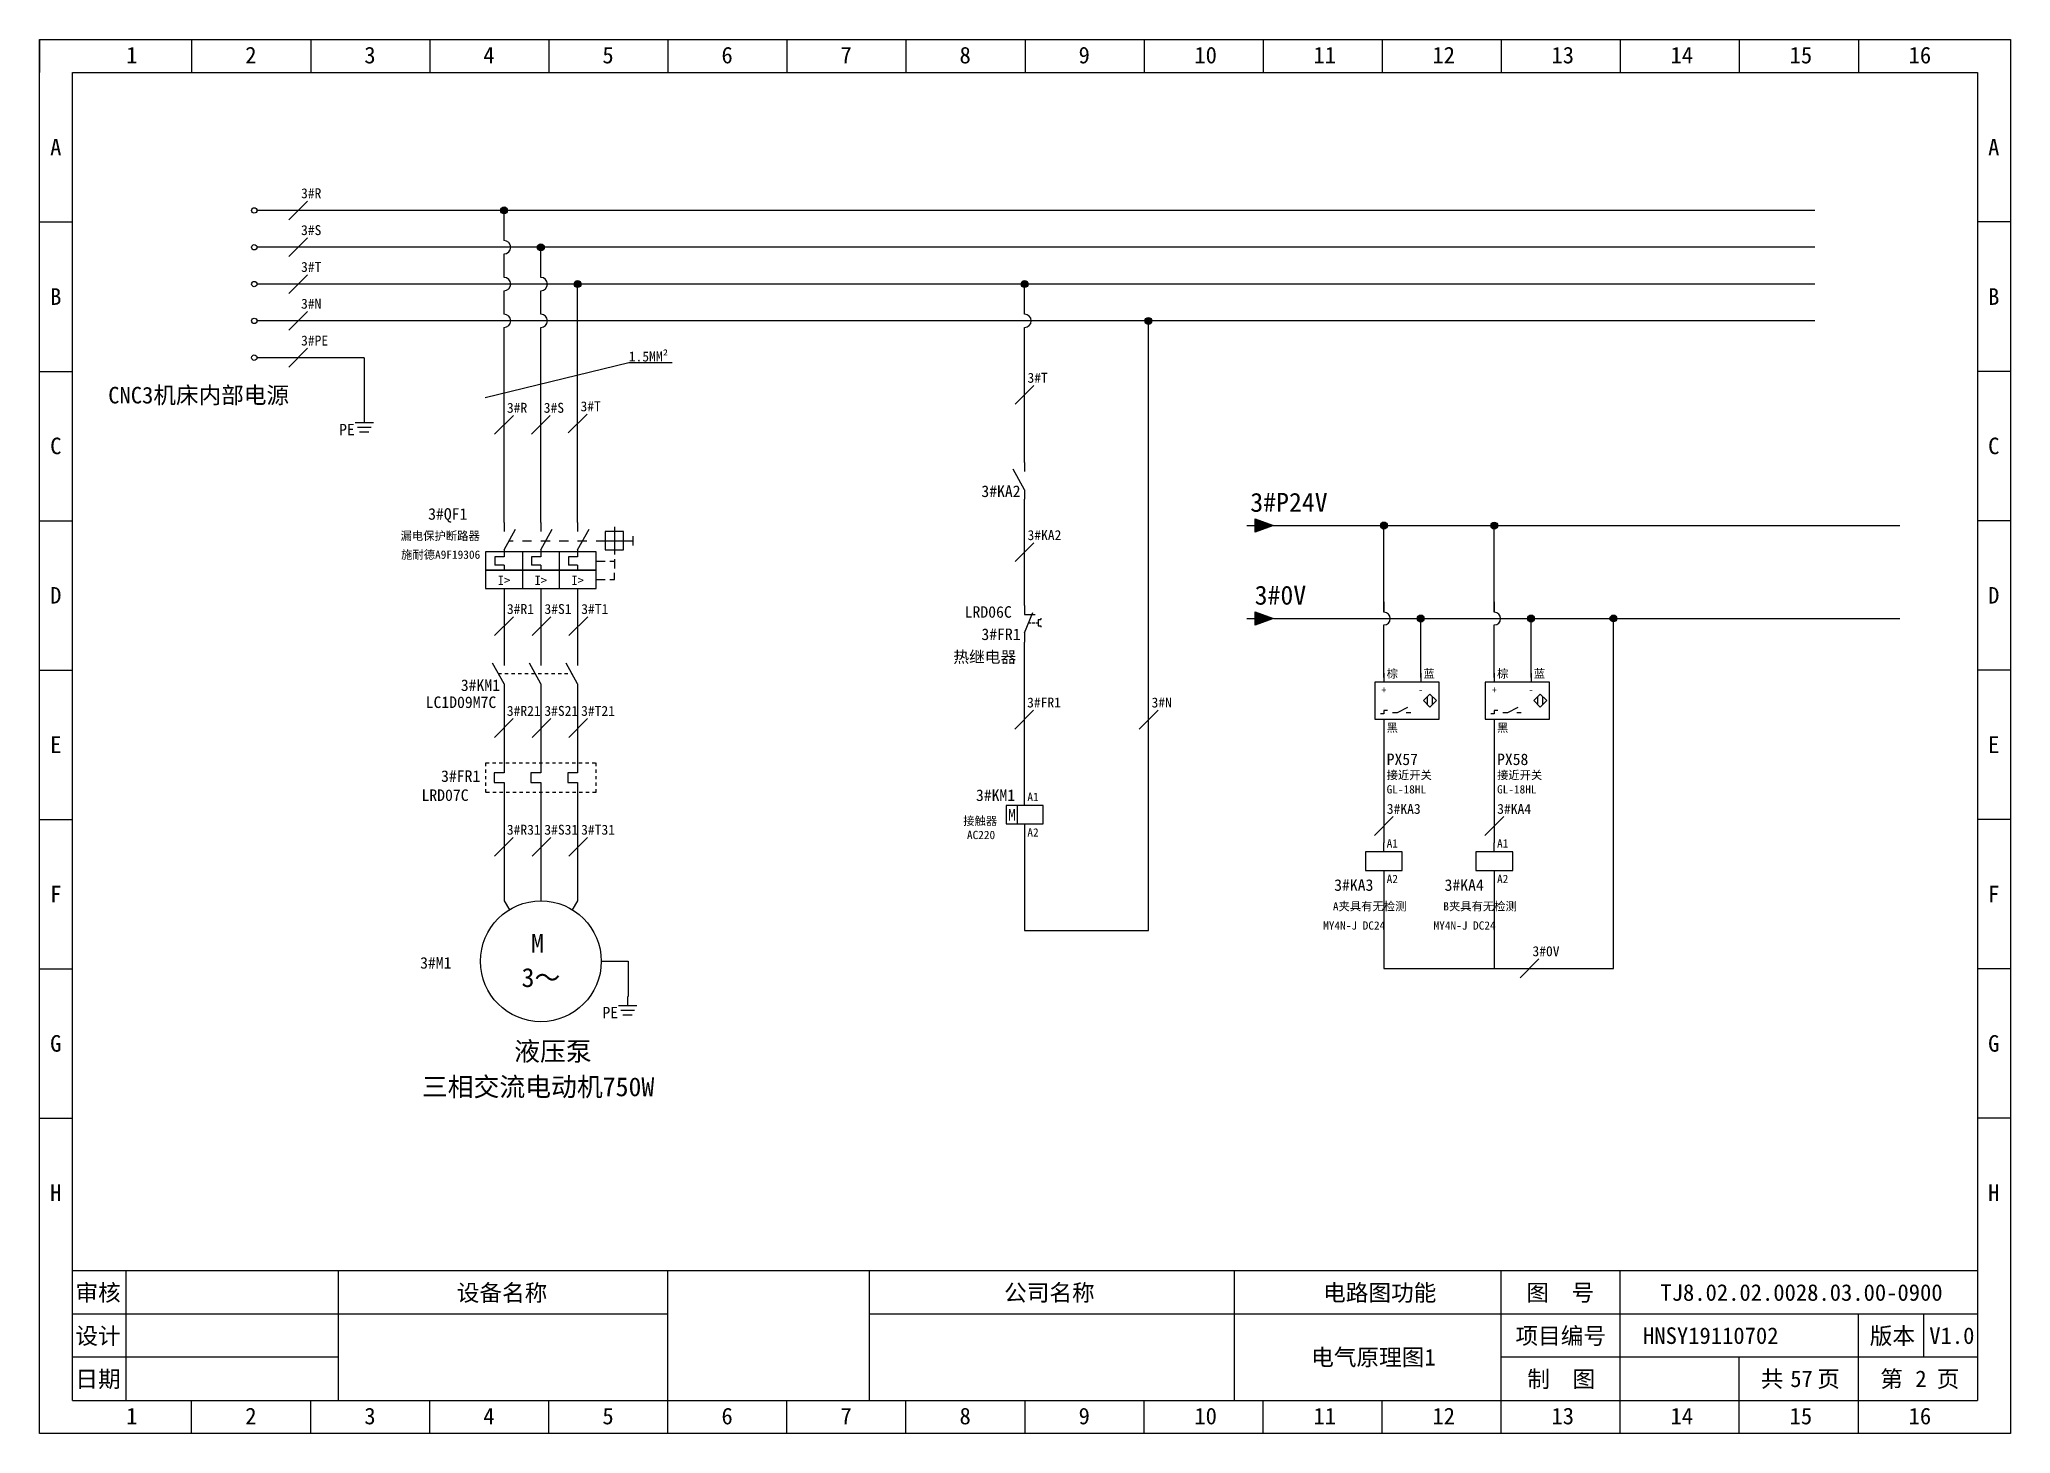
# Model space of a CAD drawing. Header units: millimetres. Extents: x 914 to 910632, y -176 to 682692.
# Drawn here: x 2899 to 3196, y 2030.2 to 2240.2 of the extents above; entities that cross this region are included whole.
import ezdxf
from ezdxf.enums import TextEntityAlignment as Align

# ---------------------------------------------------------------- set-up
doc = ezdxf.new("R2010")
doc.units = ezdxf.units.MM
doc.linetypes.add('EPL_DASH', pattern=[1, 0.5, -0.5])
doc.layers.add('EPLAN311', color=1, linetype='Continuous', lineweight=25)
doc.styles.get("Standard").update_dxf_attribs({"font": 'arial.ttf'})
doc.styles.add('宋体', font='')
doc.styles.get('宋体').set_extended_font_data('宋体')

msp = doc.modelspace()

# ---------------------------------------------------------------- texts
at = {"style": '宋体'}
for s, p in [('3#R', (2938.422, 2216.322)), ('3#S', (2938.422, 2210.778)), ('3#T', (2938.422, 2205.234)), ('3#N', (2938.422, 2199.69)), ('3#PE', (2938.422, 2194.146)), ('1.5MM²', (2987.803, 2191.744)), ('3#T', (3047.876, 2188.534)), ('3#R', (2969.445, 2184.013)), ('3#S', (2974.989, 2184.013)), ('3#T', (2980.533, 2184.232)), ('3#KA2', (3047.88, 2164.835)), ('3#R1', (2969.445, 2153.706)), ('3#S1', (2975.095, 2153.706)), ('3#T1', (2980.639, 2153.706)), ('3#R21', (2969.43, 2138.358)), ('3#S21', (2975.08, 2138.358)), ('3#T21', (2980.624, 2138.358)), ('3#FR1', (3047.818, 2139.622)), ('3#N', (3066.569, 2139.622)), ('3#KA3', (3102.018, 2123.597)), ('3#KA4', (3118.652, 2123.596)), ('3#R31', (2969.43, 2120.46)), ('3#S31', (2975.08, 2120.46)), ('3#T31', (2980.624, 2120.46)), ('3#0V', (3123.96, 2102.159))]:
    msp.add_text(s, height=1.5, dxfattribs=at).set_placement(p)
at = {"color": 7, "style": '宋体'}
for s, height, p in [('M', 2.855, (2973.071, 2101.81)), ('3～', 2.8548, (2971.651, 2096.657)), ('液压泵', 2.8548, (2970.531, 2085.547)), ('三相交流电动机750W', 2.85481, (2956.622, 2080.205))]:
    msp.add_text(s, height=height, dxfattribs=at).set_placement(p, align=Align.BOTTOM_LEFT)
at = {"color": 0, "style": '宋体'}
msp.add_attdef('CNC3机床内部电源', text='17_20025', height=2.5, dxfattribs=at).set_placement((2922.994, 2185.419), align=Align.CENTER)
at = {"color": 5, "style": '宋体'}
for tag, p in [('3#KA2', (3040.928, 2171.323)), ('3#KM1', (2962.497, 2142.108)), ('LC1D09M7C', (2957.203, 2139.543)), ('3#FR1', (2959.52, 2128.415)), ('LRD07C', (2956.573, 2125.546)), ('3#M1', (2956.364, 2100.286))]:
    msp.add_attdef(tag, p, '', height=1.736, dxfattribs=at)
at = {"style": '宋体'}
for tag, text, p in [('TJ8.02.02.0028.03.00-0900', 'TJ8.01.01.0181.00.01-0900', (3164.502, 2051.5)), ('电气原理图1', '封页', (3100.002, 2041.75)), ('HNSY19110702', 'HNSY19110702', (3150.83, 2045)), ('V1.0', '1.0', (3187.153, 2045)), ('57', '01', (3164.502, 2038.5)), ('2', '01', (3182.502, 2038.5))]:
    msp.add_attdef(tag, text=text, height=2.5, dxfattribs=at).set_placement(p, align=Align.MIDDLE_CENTER)

# ---------------------------------------------------------------- blocks, each defined once
blk = doc.blocks.new('横向漏电断路器3P')
at = {"color": 5, "linetype": 'Continuous', "lineweight": 25, "ltscale": 4}
for p, q in [((2.1, 19.6), (3.5, 19.6)), ((2.8, 14), (2.8, 19.6)), ((0.7, 16.8), (4.9, 16.8)), ((5.6, 16.8), (7, 16.8)), ((5.88, 16.1), (5.88, 16.8)), ((5.88, 14), (5.88, 15.4)), ((8.68, 16.8), (7.7, 16.8)), ((8.68, 16.1), (8.68, 16.8)), ((8.68, 14), (8.68, 15.4)), ((4.2, 11.2), (1.05, 12.95)), ((4.2, 11.2), (5.25, 11.2)), ((5.25, 11.2), (5.25, 9.8)), ((5.25, 9.8), (6.51, 9.8)), ((6.51, 11.2), (7.28, 11.2)), ((6.51, 11.2), (6.51, 9.8)), ((10.08, 11.2), (11.2, 11.2)), ((4.2, 5.6), (1.05, 7.35)), ((4.2, 5.6), (5.25, 5.6)), ((5.25, 5.6), (5.25, 4.2)), ((5.25, 4.2), (6.51, 4.2)), ((6.51, 5.6), (6.51, 4.2)), ((6.51, 5.6), (7.28, 5.6)), ((10.08, 5.6), (11.2, 5.6)), ((4.2, 0), (1.05, 1.75)), ((4.2, 0), (5.25, 0)), ((5.25, 0), (5.25, -1.4)), ((6.51, 0), (6.51, -1.4)), ((6.51, 0), (7.28, 0)), ((10.08, 0), (11.2, 0)), ((5.25, -1.4), (6.51, -1.4))]:
    blk.add_line(p, q, dxfattribs=at)
at = {"color": 5, "linetype": 'Continuous', "lineweight": 25}
for p, q in [((2.8, 11.2), (2.8, 12.6)), ((0, 11.2), (1.4, 11.2)), ((2.8, 8.4), (2.8, 9.8)), ((2.8, 5.6), (2.8, 7)), ((4.48, 8.4), (10.08, 8.4)), ((0, 5.6), (1.4, 5.6)), ((2.8, 2.8), (2.8, 4.2)), ((0, 0), (1.4, 0)), ((2.82, 0.76), (2.82, 1.39)), ((4.48, 2.8), (10.08, 2.8)), ((4.48, -2.8), (10.08, -2.8))]:
    blk.add_line(p, q, dxfattribs=at)
at = {"color": 5, "linetype": 'Continuous', "lineweight": 25, "ltscale": 4}
for points in [[(1.4, 18.2), (1.4, 15.4), (4.2, 15.4), (4.2, 18.2)], [(4.48, 14), (4.48, -2.8), (7.28, -2.8), (7.28, 14)], [(7.28, 14), (7.28, -2.8), (10.08, -2.8), (10.08, 14)]]:
    blk.add_lwpolyline(points, close=True, dxfattribs=at)
at = {"color": 5, "style": '宋体'}
for p in [(8.82, 11.2), (8.82, 5.6), (8.82, 0)]:
    blk.add_text('I>', height=1.403, rotation=90, dxfattribs=at).set_placement(p, align=Align.MIDDLE_CENTER)
at = {"color": 0, "style": '宋体'}
for tag, p in [('17_20028[1]', (0.98, 11.87)), ('17_20028[3]', (0.98, 6.27)), ('17_20028[5]', (0.98, 0.67))]:
    blk.add_attdef(tag, text='', height=1.26, dxfattribs=at).set_placement(p, align=Align.RIGHT)
for tag, p in [('17_20028[2]', (10.5, 11.87)), ('17_20028[4]', (10.5, 6.27)), ('17_20028[6]', (10.5, 0.67)), ('17_20024', (-0.79, -7.52)), ('17_20025', (-0.79, -9.68))]:
    blk.add_attdef(tag, p, '', height=1.26, dxfattribs=at)
at = {"color": 5, "style": '宋体'}
blk.add_attdef('17_20010', (-0.91, -5.6), '', height=1.75, dxfattribs=at)
blk = doc.blocks.new('PE接地')
at = {"color": 5, "linetype": 'Continuous', "lineweight": 25, "ltscale": 4}
for p, q in [((1.4, 1.4), (-1.4, 1.4)), ((1.05, 2.1), (-1.05, 2.1)), ((0.7, 2.8), (-0.7, 2.8)), ((0, 0), (0, 1.4))]:
    blk.add_line(p, q, dxfattribs=at)
at = {"color": 5, "style": '宋体'}
blk.add_attdef('02', (-1.07, 3.35), '', height=1.75, dxfattribs=at)
at = {"color": 0, "style": '宋体'}
blk.add_attdef('01', (0.42, -0.54), '', height=1.26, dxfattribs=at)
blk = doc.blocks.new('接触器')
at = {"color": 5, "linetype": 'Continuous', "lineweight": 25}
for p, q in [((-1.13, 4.2), (-1.13, 1.4)), ((0, 4.2), (0, 5.6)), ((0, 1.4), (0, 0))]:
    blk.add_line(p, q, dxfattribs=at)
blk.add_lwpolyline([(-2.8, 1.4), (2.8, 1.4), (2.8, 4.2), (-2.8, 4.2)], close=True, dxfattribs=at)
at = {"insert": (-2.52, 3.65), "char_height": 1.75, "attachment_point": 1, "style": '宋体'}
blk.add_mtext_dynamic_manual_height_columns('M', width=1.4497, gutter_width=12.5, heights=[0], dxfattribs=at)
at = {"color": 0, "style": '宋体'}
for tag, p in [('01', (0.42, 4.87)), ('02', (0.42, -0.54)), ('04', (0.65, -7)), ('05', (0.65, -9.16))]:
    blk.add_attdef(tag, p, '', height=1.26, dxfattribs=at)
at = {"color": 5, "style": '宋体'}
blk.add_attdef('03', (0.42, -4.85), '', height=1.75, dxfattribs=at)
blk = doc.blocks.new('热继电器符号')
at = {"color": 5}
for p, q in [((6.51, 5.22), (6.51, 3.84)), ((6.51, 5.22), (6.51, 3.84)), ((6.51, 3.84), (8.1, 3.84)), ((8.57, 3.07), (8.57, 2.16)), ((8.57, 3.07), (8.93, 3.07)), ((8.93, 3.28), (8.93, 3.07)), ((6.51, 1.07), (6.51, -0.32)), ((7.12, 2.61), (7.52, 2.61)), ((7.65, 2.61), (8.05, 2.61)), ((8.18, 2.61), (8.57, 2.61)), ((8.57, 2.16), (8.93, 2.16)), ((8.93, 2.16), (8.93, 1.95))]:
    blk.add_line(p, q, dxfattribs=at)
at = {"color": 5, "ltscale": 4}
blk.add_line((6.51, 1.07), (7.74, 4.16), dxfattribs=at)
at = {"color": 5, "lineweight": -3, "style": '宋体'}
for tag, p in [('1#FR1', (0, 0)), ('LRD', (-3.57, -2.4)), ('热继电器', (-3.29, -4.96))]:
    blk.add_attdef(tag, p, '', height=1.74, dxfattribs=at)
blk = doc.blocks.new('磁性接近开关3线常开')
at = {"color": 5, "linetype": 'Continuous', "lineweight": 25, "ltscale": 4}
for p, q in [((0, 8.4), (0, 7)), ((5.6, 8.4), (5.6, 7)), ((3.59, 3.14), (2.01, 2.36)), ((6.63, 3.58), (6.63, 4.82)), ((7.37, 3.58), (7.37, 4.82)), ((0, 2.71), (0, 2.19)), ((0, 1.4), (0, 0))]:
    blk.add_line(p, q, dxfattribs=at)
at = {"color": 5, "linetype": 'Continuous', "lineweight": 25}
for p, q in [((0, 2.19), (-0.53, 2.19)), ((0.53, 2.71), (0, 2.71)), ((2.01, 2.36), (1.31, 2.36)), ((4.11, 2.36), (3.41, 2.36))]:
    blk.add_line(p, q, dxfattribs=at)
at = {"color": 5, "linetype": 'Continuous', "lineweight": 25, "ltscale": 4}
for points in [[(-1.4, 1.4), (8.4, 1.4), (8.4, 7), (-1.4, 7)], [(7, 5.19), (6.01, 4.2), (7, 3.21), (7.99, 4.2)]]:
    blk.add_lwpolyline(points, close=True, dxfattribs=at)
at = {"color": 5, "style": '宋体'}
for s, p in [('+', (0, 5.84)), ('-', (5.6, 5.84))]:
    blk.add_text(s, height=1.05, dxfattribs=at).set_placement(p, align=Align.MIDDLE_CENTER)
at = {"color": 0, "style": '宋体'}
for tag, p in [('01', (0.42, 7.67)), ('03', (6.02, 7.67)), ('02', (0.42, -0.54)), ('05', (0.42, -7.76)), ('06', (0.42, -9.92))]:
    blk.add_attdef(tag, p, '', height=1.26, dxfattribs=at)
at = {"color": 5, "style": '宋体'}
blk.add_attdef('04', (0.42, -5.6), '', height=1.75, dxfattribs=at)
blk = doc.blocks.new('EPLSYM_LibrarySPECIAL_Symbol8_Variant0_Placement1')
at = {"linetype": 'Continuous', "lineweight": 25, "ltscale": 4}
blk.add_hatch(color=1, dxfattribs=at).paths.add_polyline_path([(-0.75, 1), (2, 0), (-0.75, -1)], flags=0)
at = {"color": 1, "linetype": 'Continuous', "lineweight": 25, "ltscale": 4}
blk.add_line((-2, 0), (-0.75, 0), dxfattribs=at)
blk.add_lwpolyline([(-0.75, 1), (2, 0), (-0.75, -1)], close=True, dxfattribs=at)
at = {"color": 5}
blk.add_attdef('70_20010', text='', height=2.85, dxfattribs=at).set_placement((3, 0), align=Align.MIDDLE_LEFT)
at = {"color": 73}
for tag, p in [('70_24350', (33.76, 0)), ('70_24300', (72.31, 0))]:
    blk.add_attdef(tag, text='', height=2.06, dxfattribs=at).set_placement(p, align=Align.MIDDLE_LEFT)
blk = doc.blocks.new('继电器线圈')
at = {"color": 5, "linetype": 'Continuous', "lineweight": 25}
for p, q in [((0, 4.2), (0, 5.6)), ((0, 1.4), (0, 0))]:
    blk.add_line(p, q, dxfattribs=at)
blk.add_lwpolyline([(-2.8, 1.4), (2.8, 1.4), (2.8, 4.2), (-2.8, 4.2)], close=True, dxfattribs=at)
at = {"color": 0, "style": '宋体'}
for tag, p in [('01', (0.42, 4.87)), ('02', (0.42, -0.54)), ('04', (0.65, -7)), ('05', (0.65, -9.16))]:
    blk.add_attdef(tag, p, '', height=1.26, dxfattribs=at)
at = {"color": 5, "style": '宋体'}
blk.add_attdef('03', (0.42, -4.85), '', height=1.75, dxfattribs=at)
blk = doc.blocks.new('*U388')
blk.add_line((-2.5, 0), (2.5, 0))
blk = doc.blocks.new('*U389')
at = {"color": 0, "linetype": 'ByBlock', "lineweight": -2, "transparency": 16777216}
for p in [(0, 0), (0, -22.5), (0, -45), (0, -67.5), (0, -90), (0, -112.5), (0, -135)]:
    blk.add_blockref('*U388', p, dxfattribs=at)
blk = doc.blocks.new('*U390')
blk.add_line((-2.5, 0), (2.5, 0))
blk = doc.blocks.new('*U391')
at = {"color": 0, "linetype": 'ByBlock', "lineweight": -2, "transparency": 16777216}
for p in [(0, 0), (0, -22.5), (0, -45), (0, -67.5), (0, -90), (0, -112.5), (0, -135)]:
    blk.add_blockref('*U390', p, dxfattribs=at)
blk = doc.blocks.new('制图图框')
for p, q in [((-2700.08, 789.32), (-2403.08, 789.32)), ((-2700.08, 579.32), (-2700.08, 789.32)), ((-2700.08, 789.32), (-2700.08, 784.32)), ((-2700.08, 789.32), (-2695.08, 789.32)), ((-2677.15, 789.32), (-2677.15, 784.32)), ((-2659.21, 789.32), (-2659.21, 784.32)), ((-2641.27, 789.32), (-2641.27, 784.32)), ((-2623.33, 789.32), (-2623.33, 784.32)), ((-2605.4, 789.32), (-2605.4, 784.32)), ((-2587.46, 789.32), (-2587.46, 784.32)), ((-2569.52, 789.32), (-2569.52, 784.32)), ((-2551.58, 789.32), (-2551.58, 784.32)), ((-2533.65, 789.32), (-2533.65, 784.32)), ((-2515.71, 789.32), (-2515.71, 784.32)), ((-2497.77, 789.32), (-2497.77, 784.32)), ((-2479.83, 789.32), (-2479.83, 784.32)), ((-2461.9, 789.32), (-2461.9, 784.32)), ((-2443.96, 789.32), (-2443.96, 784.32)), ((-2426.02, 789.32), (-2426.02, 784.32)), ((-2403.08, 789.32), (-2403.08, 579.32)), ((-2403.08, 789.32), (-2403.08, 784.32)), ((-2695.08, 784.32), (-2408.08, 784.32)), ((-2695.08, 584.32), (-2695.08, 784.32)), ((-2408.08, 784.32), (-2408.08, 584.32)), ((-2408.08, 603.82), (-2695.08, 603.82)), ((-2687.08, 603.82), (-2687.08, 584.32)), ((-2655.08, 603.82), (-2655.08, 584.32)), ((-2655.08, 603.82), (-2655.08, 584.32)), ((-2605.4, 579.32), (-2605.4, 603.82)), ((-2575.08, 603.82), (-2575.08, 584.32)), ((-2575.08, 603.82), (-2575.08, 584.32)), ((-2575.08, 603.82), (-2575.08, 584.32)), ((-2520.08, 603.82), (-2520.08, 584.32)), ((-2479.83, 579.32), (-2479.83, 603.82)), ((-2461.9, 579.32), (-2461.9, 603.82)), ((-2655.08, 597.32), (-2695.08, 597.32)), ((-2605.4, 597.32), (-2655.08, 597.32)), ((-2408.08, 597.32), (-2575.08, 597.32)), ((-2426.02, 579.32), (-2426.02, 597.32)), ((-2416.18, 597.32), (-2416.18, 590.82)), ((-2655.08, 590.82), (-2695.08, 590.82)), ((-2408.08, 590.82), (-2479.83, 590.82)), ((-2443.96, 579.32), (-2443.96, 590.82)), ((-2695.08, 584.32), (-2408.08, 584.32)), ((-2677.15, 579.32), (-2677.15, 584.32)), ((-2659.21, 579.32), (-2659.21, 584.32)), ((-2641.27, 579.32), (-2641.27, 584.32)), ((-2623.33, 579.32), (-2623.33, 584.32)), ((-2587.46, 579.32), (-2587.46, 584.32)), ((-2569.52, 579.32), (-2569.52, 584.32)), ((-2551.58, 579.32), (-2551.58, 584.32)), ((-2533.65, 579.32), (-2533.65, 584.32)), ((-2515.71, 579.32), (-2515.71, 584.32)), ((-2497.77, 579.32), (-2497.77, 584.32)), ((-2403.08, 579.32), (-2700.08, 579.32))]:
    blk.add_line(p, q)
blk.add_blockref('*U389', (-2697.58, 761.82))
at = {"xscale": -1}
blk.add_blockref('*U391', (-2405.58, 761.82), dxfattribs=at)
at = {"style": '宋体'}
for s, p in [('1', (-2687.01, 785.71)), ('2', (-2669.07, 785.71)), ('3', (-2651.13, 785.71)), ('4', (-2633.2, 785.71)), ('5', (-2615.26, 785.71)), ('6', (-2597.32, 785.71)), ('7', (-2579.38, 785.71)), ('8', (-2561.45, 785.71)), ('9', (-2543.51, 785.71)), ('10', (-2526.07, 785.71)), ('11', (-2508.13, 785.71)), ('12', (-2490.2, 785.71)), ('13', (-2472.26, 785.71)), ('14', (-2454.32, 785.71)), ('15', (-2436.38, 785.71)), ('16', (-2418.45, 785.71)), ('A', (-2698.47, 771.84)), ('A', (-2406.47, 771.84)), ('B', (-2698.47, 749.34)), ('B', (-2406.47, 749.34)), ('C', (-2698.47, 726.84)), ('C', (-2406.47, 726.84)), ('D', (-2698.47, 704.34)), ('D', (-2406.47, 704.34)), ('E', (-2698.47, 681.84)), ('E', (-2406.47, 681.84)), ('F', (-2698.47, 659.34)), ('F', (-2406.47, 659.34)), ('G', (-2698.47, 636.84)), ('G', (-2406.47, 636.84)), ('H', (-2698.47, 614.34)), ('H', (-2406.47, 614.34)), ('审核', (-2694.65, 599.29)), ('设备名称', (-2637.2, 599.28)), ('公司名称', (-2554.73, 599.29)), ('电路图功能', (-2506.66, 599.29)), ('图  号', (-2476.05, 599.3)), ('设计', (-2694.66, 592.79)), ('项目编号', (-2477.68, 592.79)), ('版本', (-2424.3, 592.79)), ('日期', (-2694.66, 586.29)), ('制  图', (-2475.91, 586.28)), ('共   页', (-2440.72, 586.31)), ('第   页', (-2422.72, 586.3)), ('1', (-2687.01, 580.71)), ('2', (-2669.07, 580.71)), ('3', (-2651.13, 580.71)), ('4', (-2633.2, 580.71)), ('5', (-2615.26, 580.71)), ('6', (-2597.32, 580.71)), ('7', (-2579.38, 580.71)), ('8', (-2561.45, 580.71)), ('9', (-2543.51, 580.71)), ('10', (-2526.07, 580.71)), ('11', (-2508.13, 580.71)), ('12', (-2490.2, 580.71)), ('13', (-2472.26, 580.71)), ('14', (-2454.32, 580.71)), ('15', (-2436.38, 580.71)), ('16', (-2418.45, 580.71))]:
    blk.add_text(s, height=2.5, dxfattribs=at).set_placement(p)

# ---------------------------------------------------------------- hatches: boundary and pattern name
at = {"layer": 'EPLAN311', "ltscale": 4}
h = msp.add_hatch(color=1, dxfattribs=at)
edge = h.paths.add_edge_path()
edge.add_arc((2969.006, 2214.489), 0.52, 0, 360)
h = msp.add_hatch(color=1, dxfattribs=at)
edge = h.paths.add_edge_path()
edge.add_arc((2974.55, 2208.945), 0.52, 0, 360)
h = msp.add_hatch(color=1, dxfattribs=at)
edge = h.paths.add_edge_path()
edge.add_arc((2980.094, 2203.401), 0.52, 0, 360)
h = msp.add_hatch(color=1, dxfattribs=at)
edge = h.paths.add_edge_path()
edge.add_arc((3047.437, 2203.401), 0.52, 0, 360)
h = msp.add_hatch(color=1, dxfattribs=at)
edge = h.paths.add_edge_path()
edge.add_arc((3066.09, 2197.857), 0.52, 0, 360)
h = msp.add_hatch(color=1, dxfattribs=at)
edge = h.paths.add_edge_path()
edge.add_arc((3101.58, 2167.031), 0.52, 0, 360)
h = msp.add_hatch(color=1, dxfattribs=at)
edge = h.paths.add_edge_path()
edge.add_arc((3118.213, 2167.029), 0.52, 0, 360)
h = msp.add_hatch(color=1, dxfattribs=at)
edge = h.paths.add_edge_path()
edge.add_arc((3107.124, 2153.026), 0.52, 0, 360)
h = msp.add_hatch(color=1, dxfattribs=at)
edge = h.paths.add_edge_path()
edge.add_arc((3123.757, 2153.024), 0.52, 0, 360)
h = msp.add_hatch(color=1, dxfattribs=at)
edge = h.paths.add_edge_path()
edge.add_arc((3136.17, 2153.028), 0.52, 0, 360)

# ---------------------------------------------------------------- linework, layer by layer
for p, q in [((2936.57, 2213.075), (2939.398, 2215.903)), ((2969.006, 2209.945), (2969.006, 2214.489)), ((2936.57, 2207.531), (2939.398, 2210.359)), ((2969.006, 2204.401), (2969.006, 2207.945)), ((2974.55, 2204.401), (2974.55, 2208.945)), ((2936.57, 2201.987), (2939.398, 2204.815)), ((2969.006, 2198.857), (2969.006, 2202.401)), ((2974.55, 2198.857), (2974.55, 2202.401)), ((2980.094, 2167.504), (2980.094, 2203.401)), ((3047.437, 2198.857), (3047.437, 2203.401)), ((3047.437, 2198.857), (3047.437, 2203.401)), ((2936.57, 2196.443), (2939.398, 2199.271)), ((3066.09, 2106.027), (3066.09, 2197.857)), ((2969.006, 2167.504), (2969.006, 2196.857)), ((2974.55, 2167.504), (2974.55, 2196.857)), ((3047.437, 2176.546), (3047.437, 2196.857)), ((2936.57, 2190.899), (2939.398, 2193.727)), ((2947.952, 2192.313), (2947.952, 2183.922)), ((2966.159, 2186.307), (2987.79, 2191.581)), ((2987.79, 2191.581), (2994.357, 2191.581)), ((3046.023, 2185.287), (3048.852, 2188.116)), ((2967.592, 2180.767), (2970.42, 2183.595)), ((2973.136, 2180.767), (2975.964, 2183.595)), ((2978.68, 2180.985), (2981.508, 2183.813)), ((3047.442, 2155.002), (3047.44, 2171.003)), ((3046.027, 2161.588), (3048.855, 2164.417)), ((2969.006, 2156.416), (2969.006, 2147.331)), ((2974.55, 2156.416), (2974.55, 2147.331)), ((2980.094, 2156.416), (2980.094, 2147.331)), ((2967.592, 2150.46), (2970.42, 2153.288)), ((2973.242, 2150.46), (2976.071, 2153.288)), ((2978.786, 2150.46), (2981.615, 2153.288)), ((3101.58, 2155.541), (3101.58, 2153.969)), ((3118.213, 2155.54), (3118.213, 2153.968)), ((3101.58, 2150.487), (3101.58, 2152.059)), ((3101.58, 2144.114), (3101.58, 2150.487)), ((3107.124, 2144.114), (3107.124, 2153.026)), ((3118.213, 2150.485), (3118.213, 2152.058)), ((3118.213, 2144.113), (3118.213, 2150.485)), ((3123.757, 2144.113), (3123.757, 2153.024)), ((3047.445, 2126.249), (3047.445, 2149.459)), ((2969.009, 2141.788), (2969.009, 2131.298)), ((2974.553, 2141.788), (2974.553, 2131.298)), ((2980.097, 2141.788), (2980.097, 2131.298)), ((3045.965, 2136.375), (3048.794, 2139.203)), ((3064.716, 2136.375), (3067.544, 2139.203)), ((2967.577, 2135.111), (2970.405, 2137.94)), ((2973.227, 2135.111), (2976.055, 2137.94)), ((2978.771, 2135.111), (2981.599, 2137.94)), ((2969.009, 2129.798), (2967.509, 2129.798)), ((2967.509, 2129.798), (2967.509, 2128.298)), ((2969.009, 2131.298), (2969.009, 2129.798)), ((2974.553, 2129.798), (2973.053, 2129.798)), ((2973.053, 2129.798), (2973.053, 2128.298)), ((2974.553, 2131.298), (2974.553, 2129.798)), ((2980.097, 2129.798), (2978.597, 2129.798)), ((2978.597, 2129.798), (2978.597, 2128.298)), ((2980.097, 2131.298), (2980.097, 2129.798)), ((2967.509, 2128.298), (2969.009, 2128.298)), ((2969.009, 2128.298), (2969.009, 2126.798)), ((2969.009, 2126.798), (2969.009, 2110.492)), ((2973.053, 2128.298), (2974.553, 2128.298)), ((2974.553, 2128.298), (2974.553, 2126.798)), ((2974.553, 2126.798), (2974.553, 2110.492)), ((2978.597, 2128.298), (2980.097, 2128.298)), ((2980.097, 2128.298), (2980.097, 2126.798)), ((2980.097, 2126.798), (2980.097, 2110.492)), ((3047.445, 2120.705), (3047.445, 2106.027)), ((3100.166, 2120.351), (3102.994, 2123.179)), ((3116.799, 2120.349), (3119.627, 2123.178)), ((2967.577, 2117.213), (2970.405, 2120.041)), ((2973.227, 2117.213), (2976.055, 2120.041)), ((2978.771, 2117.213), (2981.599, 2120.041)), ((2969.009, 2110.492), (2969.818, 2109.163)), ((2980.097, 2110.492), (2979.287, 2109.163)), ((3047.445, 2106.027), (3066.09, 2106.027)), ((2983.652, 2101.392), (2987.721, 2101.392)), ((2987.721, 2101.392), (2987.721, 2096.106)), ((3122.107, 2098.913), (3124.936, 2101.741))]:
    msp.add_line(p, q)
at = {"color": 0}
for p, q in [((3166.515, 2214.489), (2931.777, 2214.489)), ((3166.515, 2208.945), (2931.777, 2208.945)), ((3166.515, 2203.401), (2931.777, 2203.401)), ((3166.515, 2197.857), (2931.777, 2197.857)), ((2947.952, 2192.313), (2931.777, 2192.313)), ((3084.913, 2167.031), (3179.326, 2167.029)), ((3101.579, 2153.982), (3101.58, 2167.032)), ((3118.213, 2153.981), (3118.213, 2167.03)), ((3084.931, 2153.024), (3179.326, 2153.024))]:
    msp.add_line(p, q, dxfattribs=at)
at = {"color": 5, "linetype": 'Continuous', "ltscale": 4}
for p, q in [((3047.44, 2172.389), (3045.707, 2175.508)), ((3047.44, 2172.389), (3045.707, 2175.508)), ((2969.009, 2143.174), (2967.276, 2146.293)), ((2969.009, 2143.174), (2967.276, 2146.293)), ((2974.553, 2143.174), (2972.82, 2146.293)), ((2974.553, 2143.174), (2972.82, 2146.293)), ((2980.097, 2143.174), (2978.364, 2146.293)), ((2980.097, 2143.174), (2978.364, 2146.293))]:
    msp.add_line(p, q, dxfattribs=at)
at = {"color": 5, "linetype": 'Continuous'}
for p, q in [((3047.437, 2176.546), (3047.437, 2175.16)), ((3047.437, 2176.546), (3047.437, 2175.16)), ((3047.44, 2172.389), (3047.44, 2171.003)), ((3047.44, 2172.389), (3047.44, 2171.003)), ((2969.006, 2147.331), (2969.006, 2145.945)), ((2969.006, 2147.331), (2969.006, 2145.945)), ((2974.55, 2147.331), (2974.55, 2145.945)), ((2974.55, 2147.331), (2974.55, 2145.945)), ((2980.094, 2147.331), (2980.094, 2145.945)), ((2980.094, 2147.331), (2980.094, 2145.945)), ((2969.009, 2143.174), (2969.009, 2141.788)), ((2969.009, 2143.174), (2969.009, 2141.788)), ((2974.553, 2143.174), (2974.553, 2141.788)), ((2974.553, 2143.174), (2974.553, 2141.788)), ((2980.097, 2143.174), (2980.097, 2141.788)), ((2980.097, 2143.174), (2980.097, 2141.788))]:
    msp.add_line(p, q, dxfattribs=at)
at = {"linetype": 'ByBlock'}
for p, q in [((3136.168, 2100.327), (3136.17, 2153.023)), ((3101.58, 2136.491), (3101.58, 2119.248)), ((3118.213, 2136.49), (3118.213, 2119.246)), ((3101.58, 2113.704), (3101.58, 2100.327)), ((3118.213, 2113.702), (3118.213, 2100.327)), ((3101.58, 2100.327), (3136.168, 2100.327))]:
    msp.add_line(p, q, dxfattribs=at)
at = {"linetype": 'EPL_DASH'}
msp.add_line((2968.142, 2144.734), (2979.23, 2144.734), dxfattribs=at)
msp.add_lwpolyline([(2966.284, 2131.298), (2982.821, 2131.298), (2982.821, 2126.798), (2966.284, 2126.798)], close=True, dxfattribs=at)
for centre, radius in [((2931.373, 2214.489), 0.404), ((2931.373, 2208.945), 0.404), ((2931.373, 2203.401), 0.404), ((2931.373, 2197.857), 0.404), ((2931.373, 2192.313), 0.404), ((2974.553, 2101.392), 9.1)]:
    msp.add_circle(centre, radius)
for centre, radius, start, end in [((2969.006, 2208.945), 1, 269.99994, 89.99994), ((2969.006, 2203.401), 1, 269.99994, 89.99994), ((2974.55, 2203.401), 1, 269.99994, 89.99994), ((2969.006, 2197.857), 1, 269.99994, 89.99994), ((2974.55, 2197.857), 1, 269.99994, 89.99994), ((3047.437, 2197.857), 1, 269.99994, 89.99994), ((3101.58, 2153.014), 0.955, 270, 90), ((3118.213, 2153.013), 0.955, 270, 90)]:
    msp.add_arc(centre, radius, start, end)
at = {"layer": 'EPLAN311', "color": 1, "ltscale": 4}
for centre in [(2969.006, 2214.489), (2974.55, 2208.945), (2980.094, 2203.401), (3047.437, 2203.401), (3066.09, 2197.857), (3101.58, 2167.031), (3118.213, 2167.029), (3107.124, 2153.026), (3123.757, 2153.024), (3136.17, 2153.028)]:
    msp.add_circle(centre, 0.52, dxfattribs=at)

# ---------------------------------------------------------------- block references
msp.add_blockref('制图图框', (5599.086, 1450.931))
ref = msp.add_blockref('PE接地', (2947.946, 2183.922), dxfattribs=dict(xscale=0.99, yscale=0.99, zscale=0.99, rotation=180))
ref.add_attrib('02', 'PE', (2944.158, 2180.604), dxfattribs={"color": 5, "height": 1.736, "style": '宋体'})
at = {"color": 7}
ref = msp.add_blockref('EPLSYM_LibrarySPECIAL_Symbol8_Variant0_Placement1', (3082.931, 2167.024), dxfattribs=at)
ref.add_attrib('70_20010', '3#P24V', dxfattribs={"color": 5, "height": 2.8548, "style": '宋体'}).set_placement((3081.447, 2170.524), align=Align.MIDDLE_LEFT)
ref = msp.add_blockref('横向漏电断路器3P', (2969.006, 2167.504), dxfattribs=dict(xscale=0.99, yscale=0.99, zscale=0.99, rotation=270))
ref.add_attrib('17_20025', '施耐德A9F19306', (2953.5, 2162.017), dxfattribs={"color": 0, "height": 1.24989, "style": '宋体'})
ref.add_attrib('17_20024', '漏电保护断路器', (2953.414, 2164.843), dxfattribs={"color": 0, "height": 1.2499, "style": '宋体'})
ref.add_attrib('17_20010', '3#QF1', (2957.574, 2167.903), dxfattribs={"color": 5, "height": 1.736, "style": '宋体'})
ref = msp.add_blockref('EPLSYM_LibrarySPECIAL_Symbol8_Variant0_Placement1', (3082.931, 2153.024), dxfattribs=at)
ref.add_attrib('70_20010', '3#0V', dxfattribs={"color": 5, "height": 2.8548, "style": '宋体'}).set_placement((3082.105, 2156.537), align=Align.MIDDLE_LEFT)
ref = msp.add_blockref('热继电器符号', (3040.933, 2149.779))
ref.add_attrib('1#FR1', '3#FR1', (3040.933, 2149.779), dxfattribs={"color": 5, "lineweight": -3, "height": 1.736, "style": '宋体'})
ref.add_attrib('热继电器', '热继电器', (3036.708, 2146.364), dxfattribs={"color": 5, "lineweight": -3, "height": 1.736, "style": '宋体'})
ref.add_attrib('LRD', 'LRD06C', (3038.417, 2153.141), dxfattribs={"color": 5, "lineweight": -3, "height": 1.736, "style": '宋体'})
at = {"xscale": 0.99, "yscale": 0.99, "zscale": 0.99}
for p, values in [((3101.58, 2136.491), {'06': 'GL-18HL', '05': '接近开关', '04': 'PX57', '03': '蓝', '02': '黑', '01': '棕'}), ((3118.213, 2136.49), {'06': 'GL-18HL', '05': '接近开关', '04': 'PX58', '03': '蓝', '02': '黑', '01': '棕'})]:
    msp.add_blockref('磁性接近开关3线常开', p, dxfattribs=at).add_auto_attribs(values)
ref = msp.add_blockref('接触器', (3047.445, 2120.705), dxfattribs=dict(xscale=0.99, yscale=0.99, zscale=0.99))
ref.add_attrib('01', 'A1', (3047.86, 2125.529), dxfattribs={"color": 0, "height": 1.2499, "style": '宋体'})
ref.add_attrib('02', 'A2', (3047.86, 2120.175), dxfattribs={"color": 0, "height": 1.2499, "style": '宋体'})
ref.add_attrib('03', '3#KM1', (3040.113, 2125.535), dxfattribs={"color": 5, "height": 1.736, "style": '宋体'})
ref.add_attrib('04', '接触器', (3038.199, 2121.908), dxfattribs={"color": 0, "height": 1.2499, "style": '宋体'})
ref.add_attrib('05', 'AC220', (3038.754, 2119.793), dxfattribs={"color": 0, "height": 1.2499, "style": '宋体'})
ref = msp.add_blockref('继电器线圈', (3101.58, 2113.704), dxfattribs=dict(xscale=0.99, yscale=0.99, zscale=0.99))
ref.add_attrib('05', 'MY4N-J DC24', (3092.427, 2106.153), dxfattribs={"color": 0, "height": 1.24989, "style": '宋体'})
ref.add_attrib('04', 'A夹具有无检测', (3093.893, 2109.043), dxfattribs={"color": 0, "height": 1.2499, "style": '宋体'})
ref.add_attrib('03', '3#KA3', (3094.091, 2112.004), dxfattribs={"color": 5, "height": 1.736, "style": '宋体'})
ref.add_attrib('02', 'A2', (3101.996, 2113.174), dxfattribs={"color": 0, "height": 1.2499, "style": '宋体'})
ref.add_attrib('01', 'A1', (3101.996, 2118.527), dxfattribs={"color": 0, "height": 1.2499, "style": '宋体'})
ref = msp.add_blockref('继电器线圈', (3118.213, 2113.702), dxfattribs=dict(xscale=0.99, yscale=0.99, zscale=0.99))
ref.add_attrib('05', 'MY4N-J DC24', (3109.06, 2106.151), dxfattribs={"color": 0, "height": 1.24989, "style": '宋体'})
ref.add_attrib('04', 'B夹具有无检测', (3110.526, 2109.042), dxfattribs={"color": 0, "height": 1.2499, "style": '宋体'})
ref.add_attrib('03', '3#KA4', (3110.724, 2112.003), dxfattribs={"color": 5, "height": 1.736, "style": '宋体'})
ref.add_attrib('02', 'A2', (3118.629, 2113.173), dxfattribs={"color": 0, "height": 1.2499, "style": '宋体'})
ref.add_attrib('01', 'A1', (3118.629, 2118.526), dxfattribs={"color": 0, "height": 1.2499, "style": '宋体'})
ref = msp.add_blockref('PE接地', (2987.623, 2096.106), dxfattribs=dict(xscale=0.99, yscale=0.99, zscale=0.99, rotation=180))
ref.add_attrib('02', 'PE', (2983.835, 2092.788), dxfattribs={"color": 5, "height": 1.736, "style": '宋体'})

msp.set_redraw_order([(e.dxf.handle, doc.entitydb.next_handle()) for e in msp.query("TEXT MTEXT ATTDEF DIMENSION ARC_DIMENSION")])  # texts and dimensions are drawn at this point

doc.saveas('drawing.dxf')
